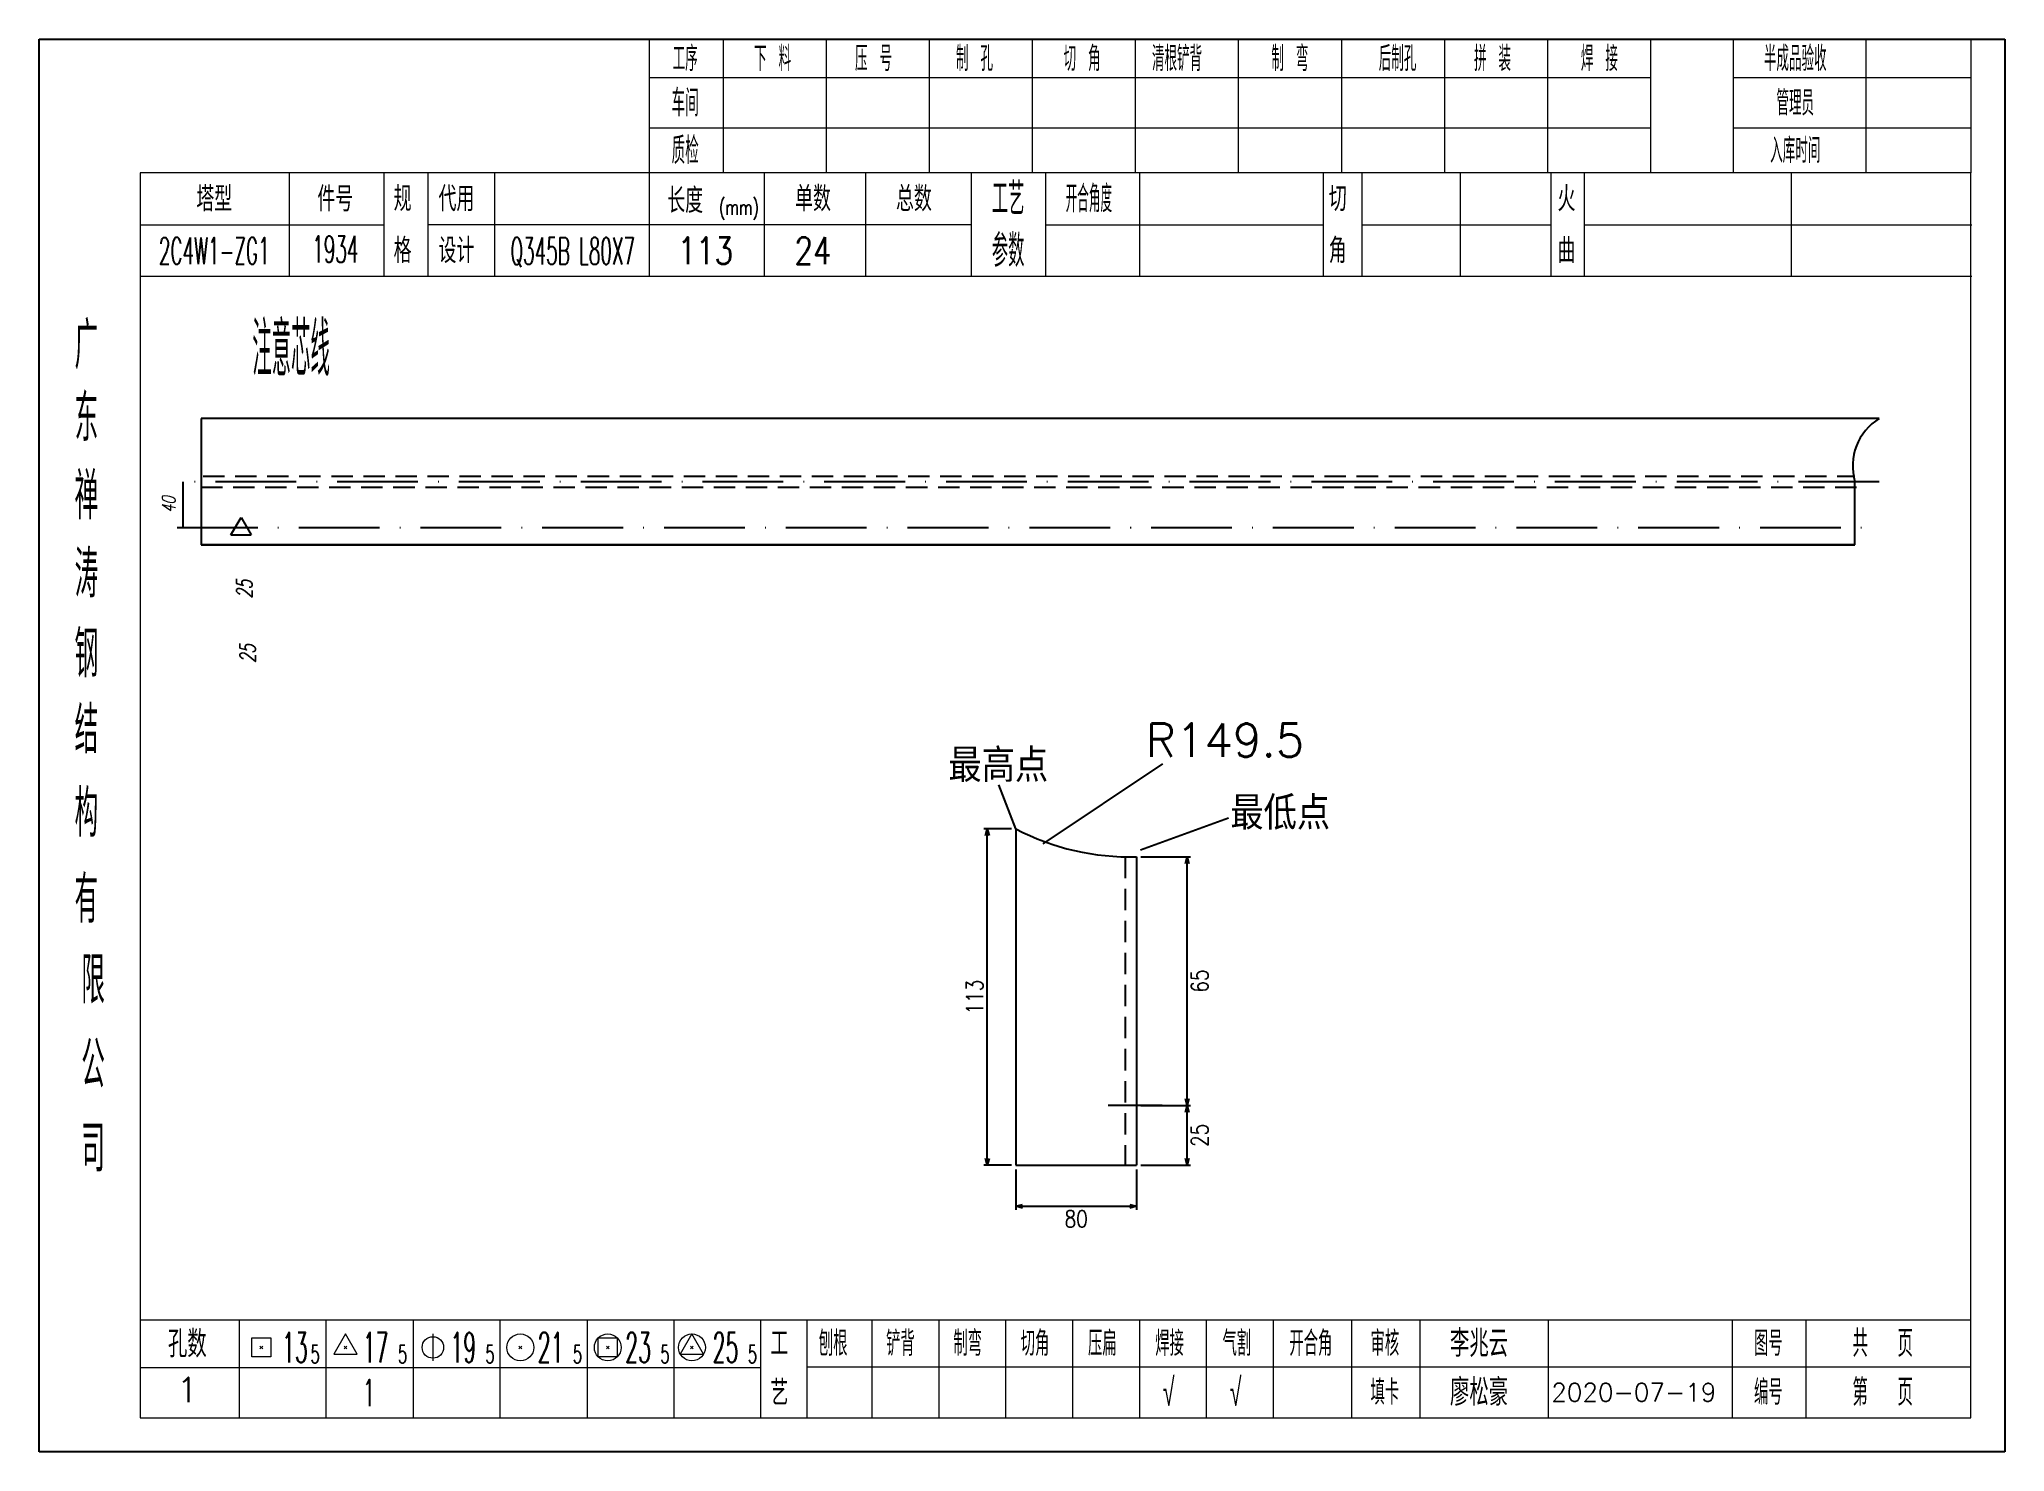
# Model space of a CAD drawing. Extents: x 154981 to 165753, y -86801 to -82885.
# Drawn here: x 160828.1 to 161120.2, y -84356.6 to -84146.7 of the extents above; entities that cross this region are included whole.
import ezdxf
from ezdxf.enums import TextEntityAlignment as Align

# ---------------------------------------------------------------- set-up
doc = ezdxf.new("R2010")
doc.units = 0
doc.header["$MEASUREMENT"] = 0
doc.linetypes.add('ACAD_ISO10W100', pattern=[18, 12, -3, 0, -3])
doc.linetypes.add('HIDDEN2', pattern=[4.7625, 3.175, -1.5875])
doc.layers.get('0').update_dxf_attribs({"linetype": 'CONTINUOUS', "lineweight": 25})
doc.layers.get('Defpoints').update_dxf_attribs({"linetype": 'CONTINUOUS'})
for name, color, linetype, lineweight in [('1', 7, 'CONTINUOUS', 25), ('2', 7, 'CONTINUOUS', 25), ('4', 7, 'CONTINUOUS', 25), ('5', 7, 'CONTINUOUS', 25)]:
    doc.layers.add(name, color=color, linetype=linetype, lineweight=lineweight)
doc.layers.add('细线', color=5, linetype='CONTINUOUS')
doc.styles.add('DimFont', font='simplex.shx', dxfattribs={"width": 0.8, "bigfont": 'gbhzfs.shx'})
doc.styles.add('hz', font='txt.shx', dxfattribs={"width": 0.7, "oblique": 12, "bigfont": 'hztxt.shx'})
doc.styles.get("Standard").update_dxf_attribs({"font": 'simplex.shx', "width": 0.7, "height": 3, "bigfont": 'gbhzfs.shx'})
doc.dimstyles.new('DHDxfDimStyleOpen30', dxfattribs={"dimtxt": 2.5, "dimasz": 2.5, "dimexe": 1.25, "dimexo": 0.625, "dimtad": 2, "dimtxsty": 'DimFont', "dimblk": 'OPEN30', "dimblk1": 'OPEN30', "dimblk2": 'OPEN30', "dimcen": 2.5, "dimadec": 0, "dimazin": 0, "dimtfac": 1, "dimtmove": 0, "dimatfit": 3, "dimfxl": 0, "dimarcsym": 0})

msp = doc.modelspace()

# ---------------------------------------------------------------- texts
at = {"color": 0, "style": 'hz'}
for s, p in [('R149.5', (160992.59096, -84253.32596)), ('最高点', (160963.23262, -84257.09209)), ('最低点', (161005.13633, -84264.16384))]:
    msp.add_text(s, height=4.95, dxfattribs=at).set_placement(p)
at = {"layer": '1', "color": 0, "linetype": 'ByBlock', "style": 'hz', "oblique": 12, "width": 0.7}
for p in [(160859.74251, -84229.79734), (160860.24094, -84239.38407)]:
    msp.add_text('25', height=2.3, rotation=90, dxfattribs=at).set_placement(p)
at = {"layer": '2', "color": 0, "linetype": 'ByBlock', "style": 'hz', "oblique": 12, "width": 0.7}
msp.add_text('40', height=2, rotation=90, dxfattribs=at).set_placement((160848.35486, -84215.83262), align=Align.CENTER)
at = {"layer": '4', "color": 1, "linetype": 'Continuous', "lineweight": 25}
for s, height, width, p in [('工序', 3.7, 0.7, (160924.11666, -84149.53733)), ('下 料', 3.7, 0.7, (160937.11666, -84149.53733)), ('压 号', 3.7, 0.7, (160952.11666, -84149.53733)), ('制 孔', 3.7, 0.7, (160967.11666, -84149.53733)), ('切 角', 3.7, 0.7, (160983.11666, -84149.53733)), ('清根铲背 ', 3.7, 0.7, (160998.11666, -84149.53733)), (' 制 弯', 3.7, 0.7, (161013.11666, -84149.53733)), (' 后制孔', 3.7, 0.7, (161029.11666, -84149.53733)), ('拼 装', 3.7, 0.7, (161044.11666, -84149.53733)), (' 焊 接', 3.7, 0.7, (161059.11666, -84149.53733)), ('半成品验收', 3.7, 0.7, (161089.11666, -84149.53733)), ('车间', 4, 0.7, (160924.11666, -84156.13733)), ('管理员', 3.7, 0.7, (161089.11666, -84156.13733)), ('质检', 4, 0.7, (160924.11666, -84163.19733)), ('入库时间', 3.7, 0.7, (161089.11666, -84163.19733)), ('工艺', 4.8, 0.7, (160972.11666, -84170.37733)), ('开合角度', 4, 0.6, (160984.11666, -84170.37733)), ('(mm)', 2.24, 0.7, (160932.11666, -84171.63733)), ('2C4W1-ZG1', 4, 0.5, (160854.11666, -84178.11733)), ('Q345B L80X7', 4, 0.5, (160907.39442, -84178.13733)), ('参数', 4.8, 0.7, (160972.11666, -84178.08733)), ('广', 6.96, 0.7, (160835.11666, -84192.16733)), ('注意芯线', 8, 0.5, (160865.53717, -84192.71714)), ('东', 6.96, 0.7, (160835.11666, -84202.95733)), ('禅', 6.96, 0.7, (160835.11666, -84214.54733)), ('涛', 6.96, 0.7, (160835.11666, -84226.14733)), ('钢', 6.96, 0.7, (160835.11666, -84238.03733)), ('结', 6.96, 0.7, (160835.11666, -84249.34733)), ('构', 6.96, 0.7, (160835.11666, -84261.72733)), ('有', 6.96, 0.7, (160835.11666, -84274.53733)), ('限', 6.96, 0.7, (160836.11666, -84286.53733)), ('公', 6.96, 0.7, (160836.11666, -84299.07733)), ('司', 6.96, 0.7, (160836.11666, -84311.55733)), ('13', 4.47, 0.5, (160866.11666, -84341.13733)), ('5', 2.68, 0.6, (160869.11666, -84342.13733)), ('17', 4.47, 0.5, (160878.11666, -84341.13733)), ('5', 2.68, 0.6, (160882.11666, -84342.13733)), ('19', 4.47, 0.5, (160891.11666, -84341.13733)), ('5', 2.68, 0.6, (160895.11666, -84342.13733)), ('21', 4.47, 0.5, (160904.11666, -84341.13733)), ('5', 2.68, 0.6, (160908.11666, -84342.13733)), ('23', 4.47, 0.5, (160917.11666, -84341.13733)), ('5', 2.68, 0.6, (160921.11666, -84342.13733)), ('25', 4.47, 0.5, (160930.11666, -84341.13733)), ('5', 2.68, 0.6, (160934.11666, -84342.13733)), ('刨根', 3.7, 0.8, (160946.11666, -84340.53733)), ('铲背', 3.7, 0.8, (160956.11666, -84340.53733)), ('制弯', 3.7, 0.8, (160966.11666, -84340.53733)), ('切角', 3.7, 0.8, (160976.11666, -84340.53733)), ('压扁', 3.7, 0.8, (160986.11666, -84340.53733)), ('焊接', 3.7, 0.8, (160996.11666, -84340.53733)), ('气割', 3.7, 0.8, (161006.11666, -84340.53733)), ('开合角', 3.7, 0.8, (161017.11666, -84340.53733)), ('审核', 3.7, 0.8, (161028.11666, -84340.53733)), ('图号', 3.7, 0.8, (161085.11666, -84340.53733)), ('共  页', 4, 0.8, (161102.11666, -84340.53733)), ('1', 4, 0.5, (160877.11666, -84347.88733)), ('√', 4, 0.6, (160995.99666, -84347.80733)), ('√', 4, 0.6, (161005.94666, -84347.80733)), ('填卡', 3.7, 0.8, (161028.11666, -84347.80733)), ('编号', 3.7, 0.8, (161085.11666, -84347.80733)), ('第  页', 4, 0.8, (161102.11666, -84347.80733))]:
    msp.add_text(s, height=height, dxfattribs=dict(at, width=width)).set_placement(p, align=Align.MIDDLE_CENTER)
for s, height, p in [('塔型', 3.7, (160854.11666, -84170.40733)), ('件号', 3.7, (160872.11666, -84170.40733)), ('规', 3.7, (160882.11666, -84170.37733)), ('代用', 3.7, (160890.11666, -84170.37733)), ('长度', 3.7, (160924.11666, -84170.63733)), ('单数', 3.7, (160943.11666, -84170.37733)), ('总数', 3.7, (160958.11666, -84170.37733)), ('切', 3.7, (161021.11666, -84170.37733)), ('火', 3.7, (161055.11666, -84170.37733)), ('格', 3.7, (160882.11666, -84178.08733)), ('设计', 3.7, (160890.11666, -84178.08733)), ('角', 3.7, (161021.11666, -84178.08733)), ('曲', 3.7, (161055.11666, -84178.08733)), ('孔数', 4, (160850.11666, -84340.61733)), ('工', 3.7, (160938.11666, -84340.53733)), ('李兆云', 4, (161042.11666, -84340.53733)), ('1', 3.7, (160850.11666, -84347.44733)), ('艺', 3.7, (160938.11666, -84347.88733)), ('廖松豪', 4, (161042.11666, -84347.80733)), ('2020-07-19', 2.7, (161065.11666, -84347.80733))]:
    msp.add_text(s, height=height, dxfattribs=at).set_placement(p, align=Align.MIDDLE_CENTER)
at = {"layer": '4', "color": 3, "linetype": 'Continuous', "lineweight": 25}
for s, width, p in [('1934', 0.5, (160872.11666, -84177.86733)), ('113', 0.8, (160927.11666, -84178.08733)), ('24', 0.8, (160943.11666, -84178.08733))]:
    msp.add_text(s, height=4, dxfattribs=dict(at, width=width)).set_placement(p, align=Align.MIDDLE_CENTER)

# ---------------------------------------------------------------- blocks, each defined once
blk = doc.blocks.new('_OPEN30')
at = {"color": 0, "linetype": 'ByBlock', "lineweight": -2}
for p, q in [((-1, 0.27), (0, 0)), ((0, 0), (-1, -0.27)), ((0, 0), (-1, 0))]:
    blk.add_line(p, q, dxfattribs=at)
blk = doc.blocks.new('*D924')
at = {"layer": '5', "color": 3, "linetype": 'Continuous', "lineweight": -2}
for p, q in [((160972.64, -84264.03), (160968.52, -84264.03)), ((160969.02, -84313.06), (160969.02, -84265.03)), ((160972.64, -84314.06), (160968.52, -84314.06))]:
    blk.add_line(p, q, dxfattribs=at)
at = {"layer": 'Defpoints', "color": 0, "linetype": 'Continuous'}
for p in [(160969.02, -84264.03), (160973.27, -84264.03), (160973.27, -84314.06)]:
    blk.add_point(p, dxfattribs=at)
at = {"layer": '5', "color": 3, "linetype": 'Continuous', "lineweight": -2}
for p, rotation in [((160969.02, -84264.03), 90), ((160969.02, -84314.06), 270)]:
    blk.add_blockref('_OPEN30', p, dxfattribs=dict(at, rotation=rotation))
at = {"layer": '5', "color": 6, "linetype": 'Continuous', "lineweight": 18, "insert": (160967.14, -84289.05), "char_height": 2.5, "attachment_point": 5, "rotation": 90, "style": 'DimFont'}
blk.add_mtext('113', dxfattribs=at)
blk = doc.blocks.new('*D923')
at = {"layer": '5', "color": 3, "linetype": 'Continuous', "lineweight": -2}
for p, q in [((160991.83, -84305.17), (160999.23, -84305.17)), ((160998.73, -84313.06), (160998.73, -84306.17)), ((160991.83, -84314.06), (160999.23, -84314.06))]:
    blk.add_line(p, q, dxfattribs=at)
at = {"layer": 'Defpoints', "color": 0, "linetype": 'Continuous'}
for p in [(160991.2, -84305.17), (160998.73, -84305.17), (160991.2, -84314.06)]:
    blk.add_point(p, dxfattribs=at)
at = {"layer": '5', "color": 3, "linetype": 'Continuous', "lineweight": -2}
for p, rotation in [((160998.73, -84305.17), 90), ((160998.73, -84314.06), 270)]:
    blk.add_blockref('_OPEN30', p, dxfattribs=dict(at, rotation=rotation))
at = {"layer": '5', "color": 6, "linetype": 'Continuous', "lineweight": 18, "insert": (161000.6, -84309.61), "char_height": 2.5, "attachment_point": 5, "rotation": 90, "style": 'DimFont'}
blk.add_mtext('25', dxfattribs=at)
blk = doc.blocks.new('*D922')
at = {"layer": '5', "color": 3, "linetype": 'Continuous', "lineweight": -2}
for p, q in [((160991.83, -84268.18), (160999.23, -84268.18)), ((160998.73, -84304.17), (160998.73, -84269.18)), ((160991.83, -84305.17), (160999.23, -84305.17))]:
    blk.add_line(p, q, dxfattribs=at)
at = {"layer": 'Defpoints', "color": 0, "linetype": 'Continuous'}
for p in [(160991.2, -84268.18), (160998.73, -84268.18), (160991.2, -84305.17)]:
    blk.add_point(p, dxfattribs=at)
at = {"layer": '5', "color": 3, "linetype": 'Continuous', "lineweight": -2}
for p, rotation in [((160998.73, -84268.18), 90), ((160998.73, -84305.17), 270)]:
    blk.add_blockref('_OPEN30', p, dxfattribs=dict(at, rotation=rotation))
at = {"layer": '5', "color": 6, "linetype": 'Continuous', "lineweight": 18, "insert": (161000.6, -84286.67), "char_height": 2.5, "attachment_point": 5, "rotation": 90, "style": 'DimFont'}
blk.add_mtext('65', dxfattribs=at)
blk = doc.blocks.new('*D921')
at = {"layer": '5', "color": 3, "linetype": 'Continuous', "lineweight": -2}
for p, q in [((160973.27, -84314.69), (160973.27, -84320.66)), ((160991.2, -84314.69), (160991.2, -84320.66)), ((160974.27, -84320.16), (160990.2, -84320.16))]:
    blk.add_line(p, q, dxfattribs=at)
at = {"layer": 'Defpoints', "color": 0, "linetype": 'Continuous'}
for p in [(160973.27, -84314.06), (160991.2, -84314.06), (160991.2, -84320.16)]:
    blk.add_point(p, dxfattribs=at)
at = {"layer": '5', "color": 3, "linetype": 'Continuous', "lineweight": -2, "rotation": 180}
blk.add_blockref('_OPEN30', (160973.27, -84320.16), dxfattribs=at)
at = {"layer": '5', "color": 3, "linetype": 'Continuous', "lineweight": -2}
blk.add_blockref('_OPEN30', (160991.2, -84320.16), dxfattribs=at)
at = {"layer": '5', "color": 6, "linetype": 'Continuous', "lineweight": 18, "insert": (160982.24, -84322.03), "char_height": 2.5, "attachment_point": 5, "style": 'DimFont'}
blk.add_mtext('80', dxfattribs=at)
blk = doc.blocks.new('CTJGK')
at = {"color": 6, "linetype": 'Continuous'}
for p, q in [((0, 209.97), (292.13, 209.97)), ((0, 0), (0, 209.97)), ((292.13, 209.97), (292.13, 0)), ((292.13, 0), (0, 0))]:
    blk.add_line(p, q, dxfattribs=at)

# ---------------------------------------------------------------- dimensions: what is measured, and where the dimension line sits
at = {"layer": '5', "color": 134, "linetype": 'Continuous', "lineweight": 18}
for base, p1, p2, text, picture, middle in [((160969.01871, -84264.03297), (160973.26823, -84314.06209), (160973.26823, -84264.03297), '113', '*D924', (160967.14371, -84289.04753)), ((160998.72589, -84268.18176), (160991.20241, -84305.16527), (160991.20241, -84268.18176), '65', '*D922', (161000.60089, -84286.67351)), ((160998.72589, -84305.16527), (160991.20241, -84314.06209), (160991.20241, -84305.16527), '25', '*D923', (161000.60089, -84309.61368))]:
    dim = msp.add_linear_dim(base=base, p1=p1, p2=p2, angle=90, text=text, dimstyle='DHDxfDimStyleOpen30', override={"dimasz": 1, "dimexe": 0.5, "dimclrd": 3, "dimclre": 3, "dimclrt": 6}, dxfattribs=at)
    dim.commit()
    dim.dimension.update_dxf_attribs({"geometry": picture, "text_midpoint": middle})
dim = msp.add_linear_dim(base=(160991.20241, -84320.15693), p1=(160973.26823, -84314.06209), p2=(160991.20241, -84314.06209), text='80', dimstyle='DHDxfDimStyleOpen30', override={"dimasz": 1, "dimexe": 0.5, "dimclrd": 3, "dimclre": 3, "dimclrt": 6}, dxfattribs=at)
dim.commit()
dim.dimension.update_dxf_attribs({"geometry": '*D921', "text_midpoint": (160982.23532, -84322.03193)})

# ---------------------------------------------------------------- linework, layer by layer
at = {"color": 173, "linetype": 'Continuous'}
for p, q in [((161101.60244, -84203.03262), (160852.16261, -84203.03262)), ((160852.16261, -84203.03262), (160852.16261, -84221.83262)), ((161097.98347, -84221.83262), (161097.98347, -84212.43262)), ((160852.16261, -84221.83262), (161097.98347, -84221.83262))]:
    msp.add_line(p, q, dxfattribs=at)
at = {"linetype": 'HIDDEN2'}
for p, q in [((160852.4727, -84211.63262), (161097.98347, -84211.63262)), ((160852.16261, -84213.23262), (161098.26009, -84213.23262)), ((160989.52455, -84268.19508), (160989.52455, -84314.06209))]:
    msp.add_line(p, q, dxfattribs=at)
at = {"color": 0}
for p, q in [((160856.60649, -84220.35207), (160858.10649, -84217.75399)), ((160858.10649, -84217.75399), (160859.60649, -84220.35207)), ((160856.60649, -84220.35207), (160859.60649, -84220.35207))]:
    msp.add_line(p, q, dxfattribs=at)
at = {"linetype": 'ACAD_ISO10W100'}
msp.add_line((160848.58402, -84219.23262), (161100.98347, -84219.23262), dxfattribs=at)
msp.add_line((160995.02074, -84305.16527), (160986.98201, -84305.16527))
at = {"color": 173, "linetype": 'Continuous'}
msp.add_arc((161105.98108, -84210.11504), 8.32665, 121.7260558, 196.1607704, dxfattribs=at)
at = {"layer": '2', "color": 0, "linetype": 'ACAD_ISO10W100'}
msp.add_line((161101.59669, -84212.43262), (160848.58402, -84212.43262), dxfattribs=at)
at = {"layer": '2', "color": 0, "linetype": 'ByBlock'}
for p, q in [((160849.47727, -84219.23262), (160849.47727, -84212.43262)), ((161097.98347, -84221.83262), (160852.16261, -84221.83262))]:
    msp.add_line(p, q, dxfattribs=at)
at = {"layer": '4', "color": 1, "linetype": 'Continuous', "lineweight": 18}
for p, q in [((161120.24666, -84146.66733), (160828.11666, -84146.66733)), ((160828.11666, -84146.66733), (160828.11666, -84356.63733)), ((160918.74666, -84146.66733), (160918.74666, -84166.50733)), ((160929.77666, -84146.66733), (160929.77666, -84166.52733)), ((160945.08666, -84146.66733), (160945.08666, -84166.52733)), ((160960.40666, -84146.66733), (160960.40666, -84166.52733)), ((160975.71666, -84146.66733), (160975.71666, -84166.52733)), ((160991.02666, -84146.66733), (160991.02666, -84166.52733)), ((161006.33666, -84146.66733), (161006.33666, -84166.52733)), ((161021.65666, -84146.66733), (161021.65666, -84166.52733)), ((161036.96666, -84146.66733), (161036.96666, -84166.52733)), ((161052.27666, -84146.66733), (161052.27666, -84166.52733)), ((161067.58666, -84146.66733), (161067.58666, -84166.52733)), ((161067.58666, -84146.66733), (161067.58666, -84166.50733)), ((161079.86666, -84146.66733), (161079.86666, -84166.52733)), ((161099.61666, -84146.66733), (161099.61666, -84166.52733)), ((161115.19666, -84146.66733), (161115.19666, -84166.52733)), ((161120.24666, -84176.46733), (161120.24666, -84146.66733)), ((161067.58666, -84152.39733), (160918.74666, -84152.39733)), ((161115.19666, -84152.39733), (161079.86666, -84152.39733)), ((161067.58666, -84159.87733), (160918.74666, -84159.87733)), ((161115.19666, -84159.87733), (161079.86666, -84159.87733)), ((161115.19666, -84166.52733), (160843.12666, -84166.52733)), ((160843.12666, -84166.52733), (160843.12666, -84351.58733)), ((160865.24666, -84166.51733), (160865.24666, -84181.93733)), ((160879.39666, -84181.93733), (160879.39666, -84166.52733)), ((160885.89666, -84181.93733), (160885.89666, -84166.52733)), ((160895.76666, -84166.52733), (160895.76666, -84181.93733)), ((160918.74666, -84166.50733), (160918.74666, -84181.93733)), ((160935.86666, -84166.52733), (160935.86666, -84181.93733)), ((160950.91666, -84166.52733), (160950.91666, -84181.93733)), ((160966.61666, -84166.52733), (160966.61666, -84181.93733)), ((160977.67666, -84166.52733), (160977.67666, -84181.93733)), ((160991.62666, -84166.52733), (160991.62666, -84181.93733)), ((161018.92666, -84166.52733), (161018.92666, -84181.93733)), ((161024.68666, -84166.52733), (161024.68666, -84181.93733)), ((161039.30666, -84166.52733), (161039.30666, -84181.93733)), ((161052.76666, -84166.52733), (161052.76666, -84181.93733)), ((161057.75666, -84166.52733), (161057.75666, -84181.93733)), ((161088.49666, -84166.52733), (161088.49666, -84181.93733)), ((161115.19666, -84351.58733), (161115.19666, -84166.52733)), ((160879.39666, -84174.28733), (160843.12666, -84174.28733)), ((160966.61666, -84174.23733), (160885.89666, -84174.23733)), ((160977.67666, -84174.23733), (161018.92666, -84174.23733)), ((161024.68666, -84174.23733), (161052.76666, -84174.23733)), ((161057.75666, -84174.23733), (161115.37666, -84174.23733)), ((161120.24666, -84356.63733), (161120.24666, -84176.46733)), ((161115.37666, -84181.93733), (160843.12666, -84181.93733)), ((160843.12666, -84337.05733), (161115.19666, -84337.05733)), ((160857.81666, -84337.05733), (160857.81666, -84351.58733)), ((160870.74666, -84351.58733), (160870.74666, -84337.05733)), ((160883.67666, -84337.05733), (160883.67666, -84351.58733)), ((160896.59666, -84351.58733), (160896.59666, -84337.05733)), ((160909.52666, -84337.05733), (160909.52666, -84351.58733)), ((160922.45666, -84351.58733), (160922.45666, -84337.05733)), ((160935.37666, -84351.58733), (160935.37666, -84337.05733)), ((160942.24666, -84351.58733), (160942.24666, -84337.05733)), ((160951.90666, -84351.58733), (160951.90666, -84337.05733)), ((160961.84666, -84351.58733), (160961.84666, -84337.05733)), ((160971.78666, -84351.58733), (160971.78666, -84337.05733)), ((160981.73666, -84351.58733), (160981.73666, -84337.05733)), ((160991.67666, -84351.58733), (160991.67666, -84337.05733)), ((161001.61666, -84351.58733), (161001.61666, -84337.05733)), ((161011.56666, -84351.58733), (161011.56666, -84337.05733)), ((161023.20666, -84351.58733), (161023.20666, -84337.05733)), ((161033.35666, -84351.58733), (161033.35666, -84337.05733)), ((161052.41666, -84351.58733), (161052.41666, -84337.05733)), ((161079.79666, -84351.58733), (161079.79666, -84337.05733)), ((161090.75666, -84351.58733), (161090.75666, -84337.05733)), ((160935.37666, -84344.18733), (160843.12666, -84344.18733)), ((160942.20666, -84344.02733), (161115.19666, -84344.02733)), ((160843.12666, -84351.58733), (161115.19666, -84351.58733)), ((160828.11666, -84356.63733), (161120.24666, -84356.63733))]:
    msp.add_line(p, q, dxfattribs=at)
at = {"layer": '4', "color": 7, "linetype": 'Continuous', "lineweight": 13}
for p, q in [((160859.70266, -84339.72333), (160862.53066, -84339.72333)), ((160859.70266, -84342.55133), (160859.70266, -84339.72333)), ((160862.53066, -84339.72333), (160862.53066, -84342.55133)), ((160873.61666, -84339.13733), (160871.88466, -84342.13733)), ((160875.34866, -84342.13733), (160873.61666, -84339.13733)), ((160886.61666, -84339.13733), (160886.61666, -84343.13733)), ((160911.20266, -84339.72333), (160914.03066, -84339.72333)), ((160911.20266, -84342.55133), (160911.20266, -84339.72333)), ((160914.03066, -84339.72333), (160914.03066, -84342.55133)), ((160925.11666, -84339.13733), (160923.38466, -84342.13733)), ((160926.84866, -84342.13733), (160925.11666, -84339.13733)), ((160862.53066, -84342.55133), (160859.70266, -84342.55133)), ((160861.31666, -84341.33733), (160860.91666, -84340.93733)), ((160860.91666, -84341.33733), (160861.31666, -84340.93733)), ((160871.88466, -84342.13733), (160875.34866, -84342.13733)), ((160873.81666, -84341.33733), (160873.41666, -84340.93733)), ((160873.41666, -84341.33733), (160873.81666, -84340.93733)), ((160899.81666, -84341.33733), (160899.41666, -84340.93733)), ((160899.41666, -84341.33733), (160899.81666, -84340.93733)), ((160914.03066, -84342.55133), (160911.20266, -84342.55133)), ((160912.81666, -84341.33733), (160912.41666, -84340.93733)), ((160912.41666, -84341.33733), (160912.81666, -84340.93733)), ((160923.38466, -84342.13733), (160926.84866, -84342.13733)), ((160925.31666, -84341.33733), (160924.91666, -84340.93733)), ((160924.91666, -84341.33733), (160925.31666, -84340.93733))]:
    msp.add_line(p, q, dxfattribs=at)
for centre, radius in [((160886.61666, -84341.13733), 1.6), ((160899.61666, -84341.13733), 2), ((160912.61666, -84341.13733), 2), ((160925.11666, -84341.13733), 2)]:
    msp.add_circle(centre, radius, dxfattribs=at)
at = {"layer": '细线', "color": 7, "ltscale": 5}
for p, q in [((160977.33795, -84266.25298), (160995.12867, -84254.36708)), ((160973.26823, -84264.03297), (160970.74536, -84257.51168)), ((160973.26823, -84264.03297), (160973.26823, -84314.06209)), ((160991.78402, -84267.18351), (161004.87078, -84262.4281)), ((160991.20241, -84268.18176), (160991.20241, -84314.06209)), ((160973.26823, -84314.06209), (160991.20241, -84314.06209))]:
    msp.add_line(p, q, dxfattribs=at)
msp.add_arc((160990.07785, -84232.20604), 35.99329, 242.1589013, 271.7904108, dxfattribs=at)

# ---------------------------------------------------------------- block references
at = {"color": 0, "linetype": 'Continuous'}
msp.add_blockref('CTJGK', (160828.11666, -84356.63733), dxfattribs=at)

msp.set_redraw_order([(e.dxf.handle, doc.entitydb.next_handle()) for e in msp.query("TEXT MTEXT ATTDEF DIMENSION ARC_DIMENSION")])  # texts and dimensions are drawn at this point

doc.saveas('drawing.dxf')
